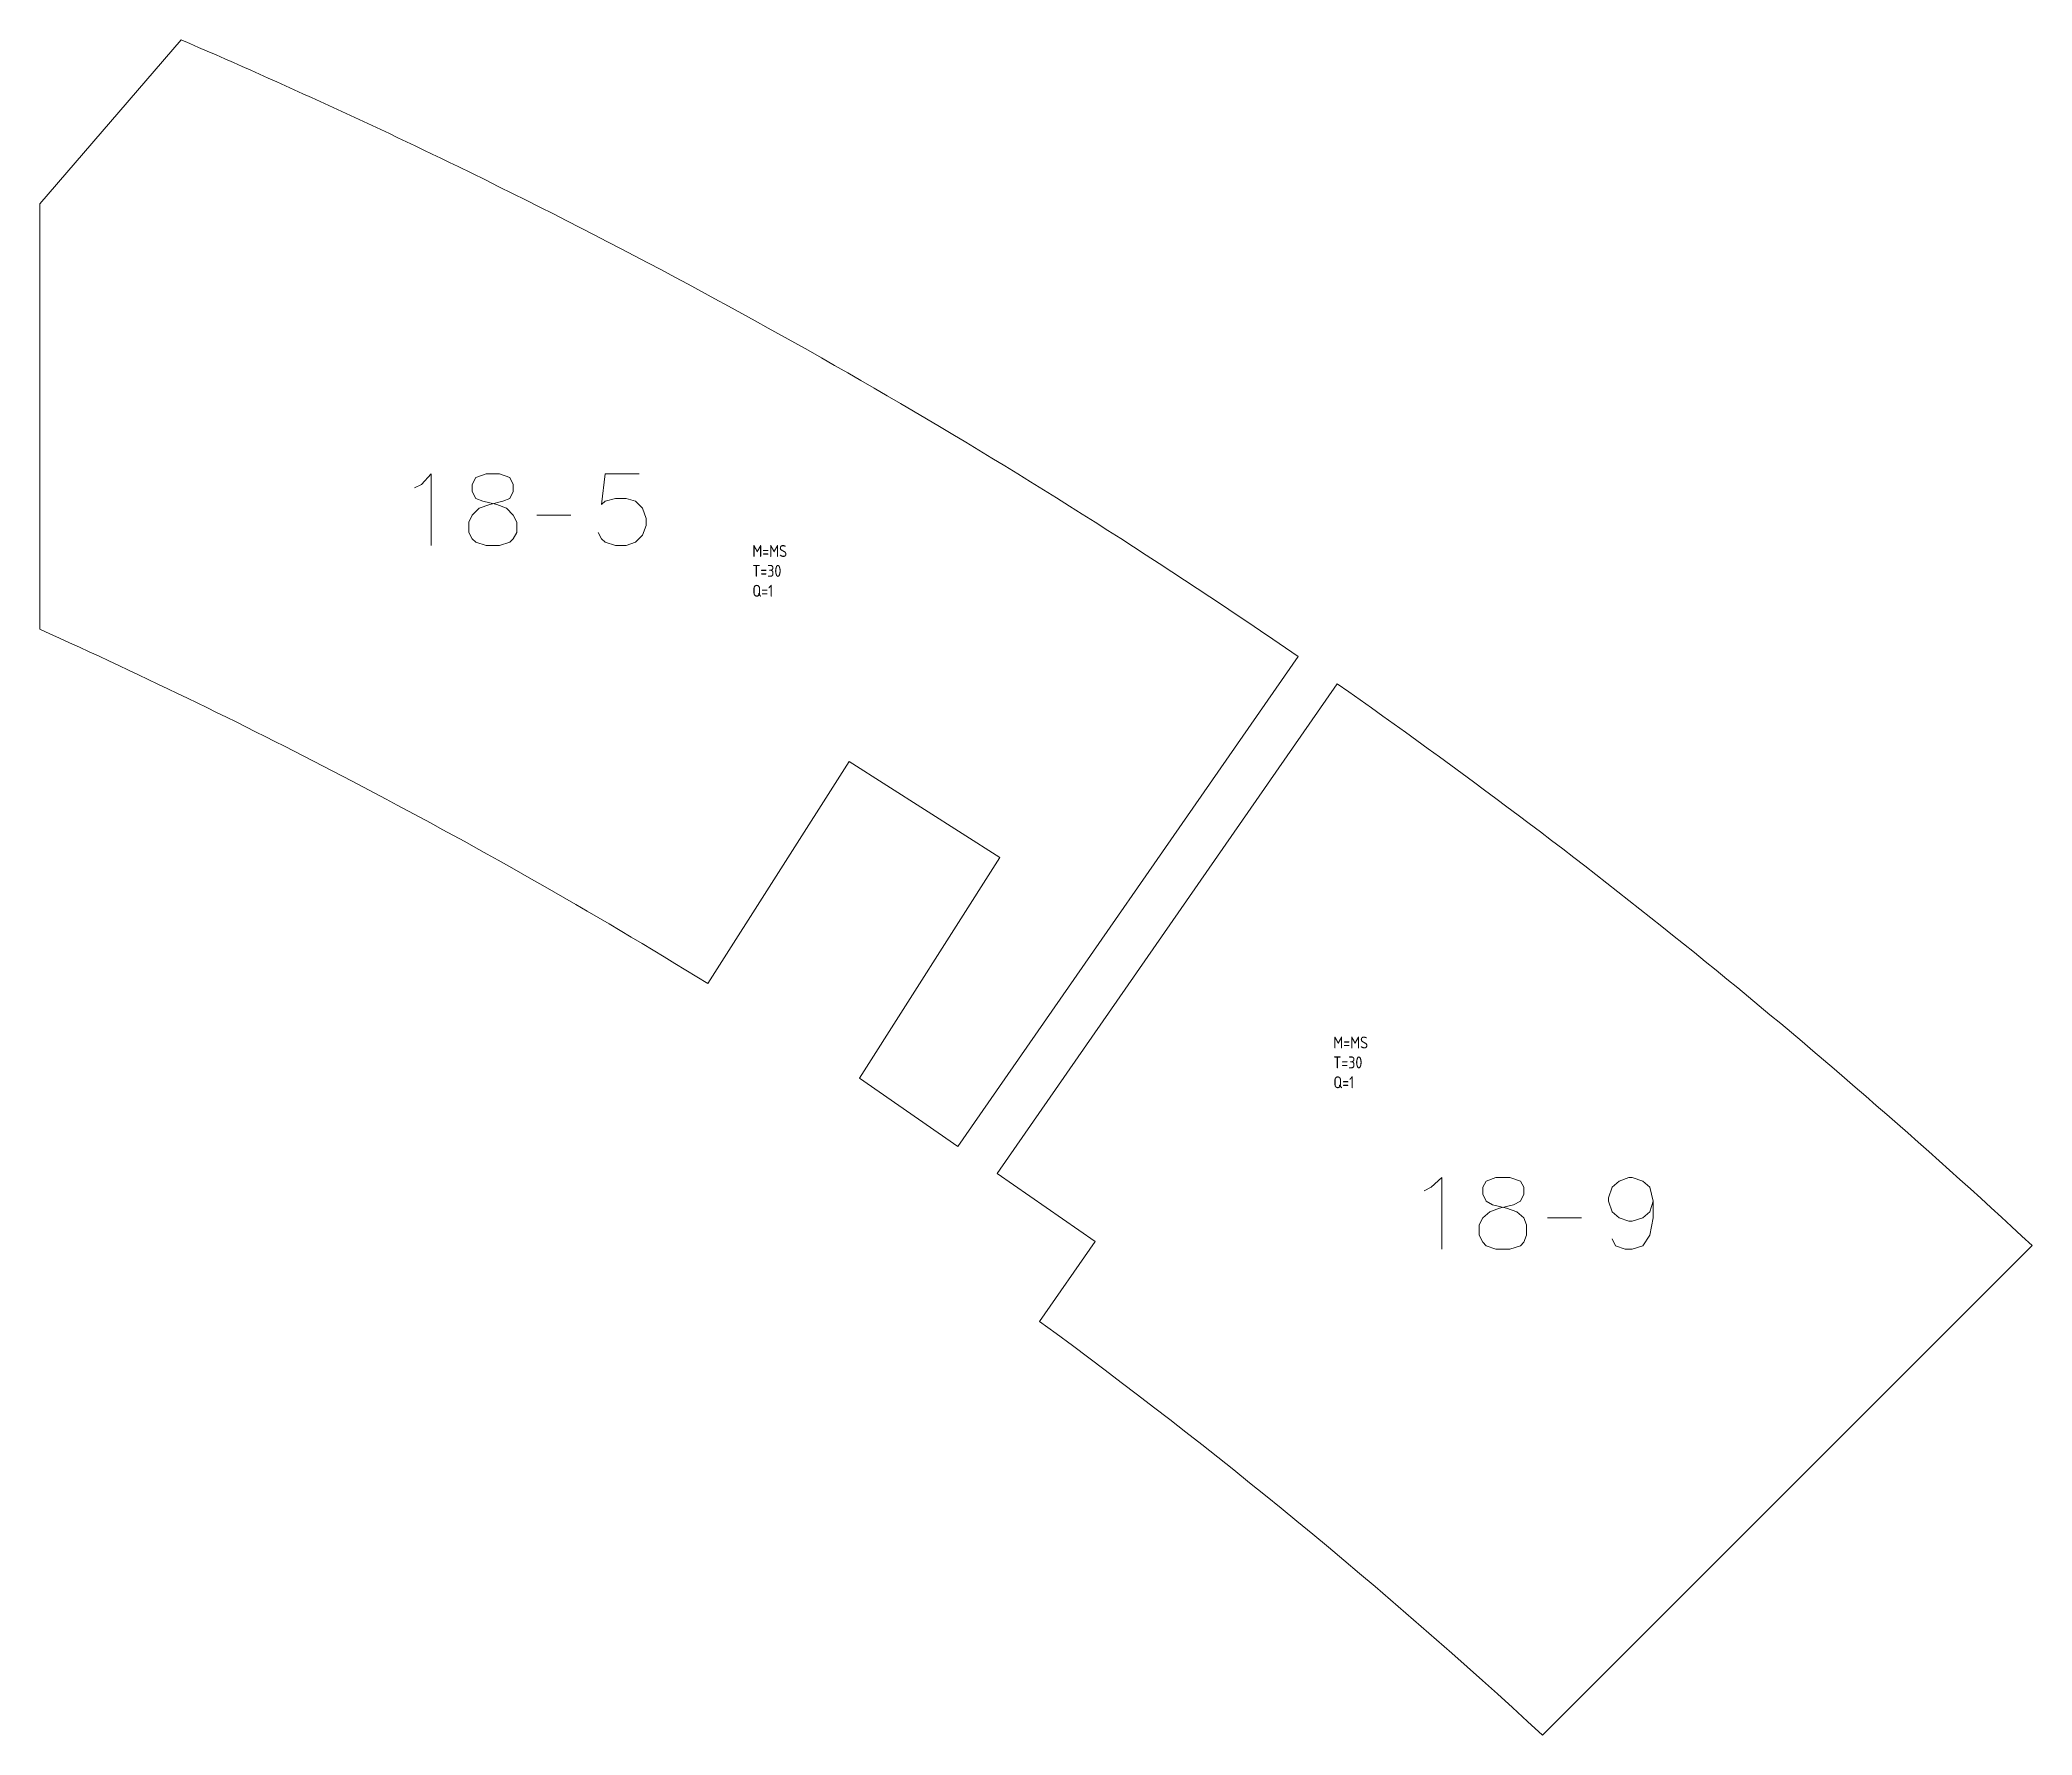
# Model space of a CAD drawing. Header units: millimetres. Extents: x 1194 to 13941, y 635 to 3106.
# Drawn here: x 13106 to 13941, y 2395 to 3106 of the extents above; entities that cross this region are included whole.
import ezdxf

# ---------------------------------------------------------------- set-up
doc = ezdxf.new("R2010")
doc.units = ezdxf.units.MM
doc.styles.get("Standard").update_dxf_attribs({"font": 'dim.shx'})

msp = doc.modelspace()

# ---------------------------------------------------------------- texts
at = {"char_height": 5, "attachment_point": 1}
for insert in [(13404.88, 2894.28), (13648.44, 2688.25)]:
    msp.add_mtext_dynamic_manual_height_columns('M=MS\\PT=30\\PQ=1', width=64.4574, gutter_width=12.5, heights=[46.38], dxfattribs=dict(at, insert=insert))

# ---------------------------------------------------------------- linework, layer by layer
at = {"color": 3, "linetype": 'Continuous', "lineweight": 0, "extrusion": (0, 1, 0)}
for p, q in [((13165.4, 3106.04), (13106.17, 3037.35)), ((13106.17, 3037.35), (13106.17, 2858.99)), ((13491.07, 2642.21), (13633.65, 2847.54)), ((13650.08, 2836.13), (13507.49, 2630.8)), ((13386.15, 2710.54), (13445.4, 2803.56)), ((13445.4, 2803.56), (13508.66, 2763.26)), ((13237.09, 2795.32), (13237.09, 2795.32)), ((13508.66, 2763.26), (13449.8, 2670.87)), ((13449.8, 2670.87), (13491.07, 2642.21)), ((13507.49, 2630.8), (13548.56, 2602.28)), ((13548.56, 2602.28), (13525.32, 2568.82)), ((13941.41, 2600.63), (13736.19, 2395.42))]:
    msp.add_line(p, q, dxfattribs=at)
at = {"color": 5, "lineweight": 0}
for points in [[(13263.28, 2918.2), (13266.21, 2919.66), (13270.24, 2924.06), (13270.24, 2894.02)], [(13357.41, 2924.06), (13343.12, 2924.06), (13341.66, 2911.24), (13343.12, 2912.7), (13347.52, 2913.8), (13351.91, 2913.8), (13355.94, 2912.7), (13358.87, 2909.77), (13360.34, 2905.38), (13360.34, 2902.45), (13358.87, 2898.42), (13355.94, 2895.49), (13351.91, 2894.02), (13347.52, 2894.02), (13343.12, 2895.49), (13341.66, 2896.95), (13340.19, 2899.52)], [(13314.56, 2906.84), (13328.84, 2906.84)], [(13686.56, 2623.62), (13689.49, 2625.09), (13693.88, 2629.12), (13693.88, 2599.08)], [(13782.52, 2619.23), (13781.06, 2614.83), (13778.13, 2612.27), (13773.73, 2610.8), (13772.27, 2610.8), (13768.24, 2612.27), (13765.31, 2614.83), (13763.84, 2619.23), (13763.84, 2620.69), (13765.31, 2625.09), (13768.24, 2627.65), (13772.27, 2629.12), (13773.73, 2629.12), (13778.13, 2627.65), (13781.06, 2625.09), (13782.52, 2619.23), (13782.52, 2612.27), (13781.06, 2604.94), (13778.13, 2600.55), (13773.73, 2599.08), (13770.8, 2599.08), (13766.77, 2600.55), (13765.31, 2603.48)], [(13738.2, 2612.27), (13752.49, 2612.27)]]:
    msp.add_lwpolyline(points, dxfattribs=at)
for points in [[(13293.31, 2924.06), (13288.92, 2922.59), (13287.45, 2919.66), (13287.45, 2916.73), (13288.92, 2913.8), (13291.85, 2912.7), (13297.71, 2911.24), (13301.74, 2909.77), (13304.67, 2906.84), (13306.13, 2903.91), (13306.13, 2899.52), (13304.67, 2896.95), (13303.2, 2895.49), (13298.81, 2894.02), (13293.31, 2894.02), (13288.92, 2895.49), (13287.45, 2896.95), (13285.99, 2899.52), (13285.99, 2903.91), (13287.45, 2906.84), (13290.38, 2909.77), (13294.78, 2911.24), (13300.27, 2912.7), (13303.2, 2913.8), (13304.67, 2916.73), (13304.67, 2919.66), (13303.2, 2922.59), (13298.81, 2924.06), (13293.31, 2924.06)], [(13716.59, 2629.12), (13712.56, 2627.65), (13711.1, 2625.09), (13711.1, 2622.16), (13712.56, 2619.23), (13715.13, 2617.76), (13720.99, 2616.3), (13725.38, 2614.83), (13728.31, 2612.27), (13729.41, 2609.34), (13729.41, 2604.94), (13728.31, 2602.01), (13726.85, 2600.55), (13722.45, 2599.08), (13716.59, 2599.08), (13712.56, 2600.55), (13711.1, 2602.01), (13709.63, 2604.94), (13709.63, 2609.34), (13711.1, 2612.27), (13714.03, 2614.83), (13718.06, 2616.3), (13723.92, 2617.76), (13726.85, 2619.23), (13728.31, 2622.16), (13728.31, 2625.09), (13726.85, 2627.65), (13722.45, 2629.12), (13716.59, 2629.12)]]:
    msp.add_lwpolyline(points, close=True, dxfattribs=at)
at = {"color": 3, "linetype": 'Continuous', "lineweight": 0}
for start, end in [(64.06293, 66.76207), (55.43545, 64.06293), (47.08609, 55.0126)]:
    msp.add_arc((12096.17, 615.89), 2710, start, end, dxfattribs=at)
at = {"color": 3, "linetype": 'Continuous', "lineweight": 0, "extrusion": (0, 0, -1)}
for radius, start, end in [(2460, 114.24066, 117.63168), (2460, 117.63168, 121.62653), (2420, 126.19669, 132.66379)]:
    msp.add_arc((-12096.17, 615.89), radius, start, end, dxfattribs=at)

msp.set_redraw_order([(e.dxf.handle, doc.entitydb.next_handle()) for e in msp.query("TEXT MTEXT ATTDEF DIMENSION ARC_DIMENSION")])  # texts and dimensions are drawn at this point

doc.saveas('drawing.dxf')
